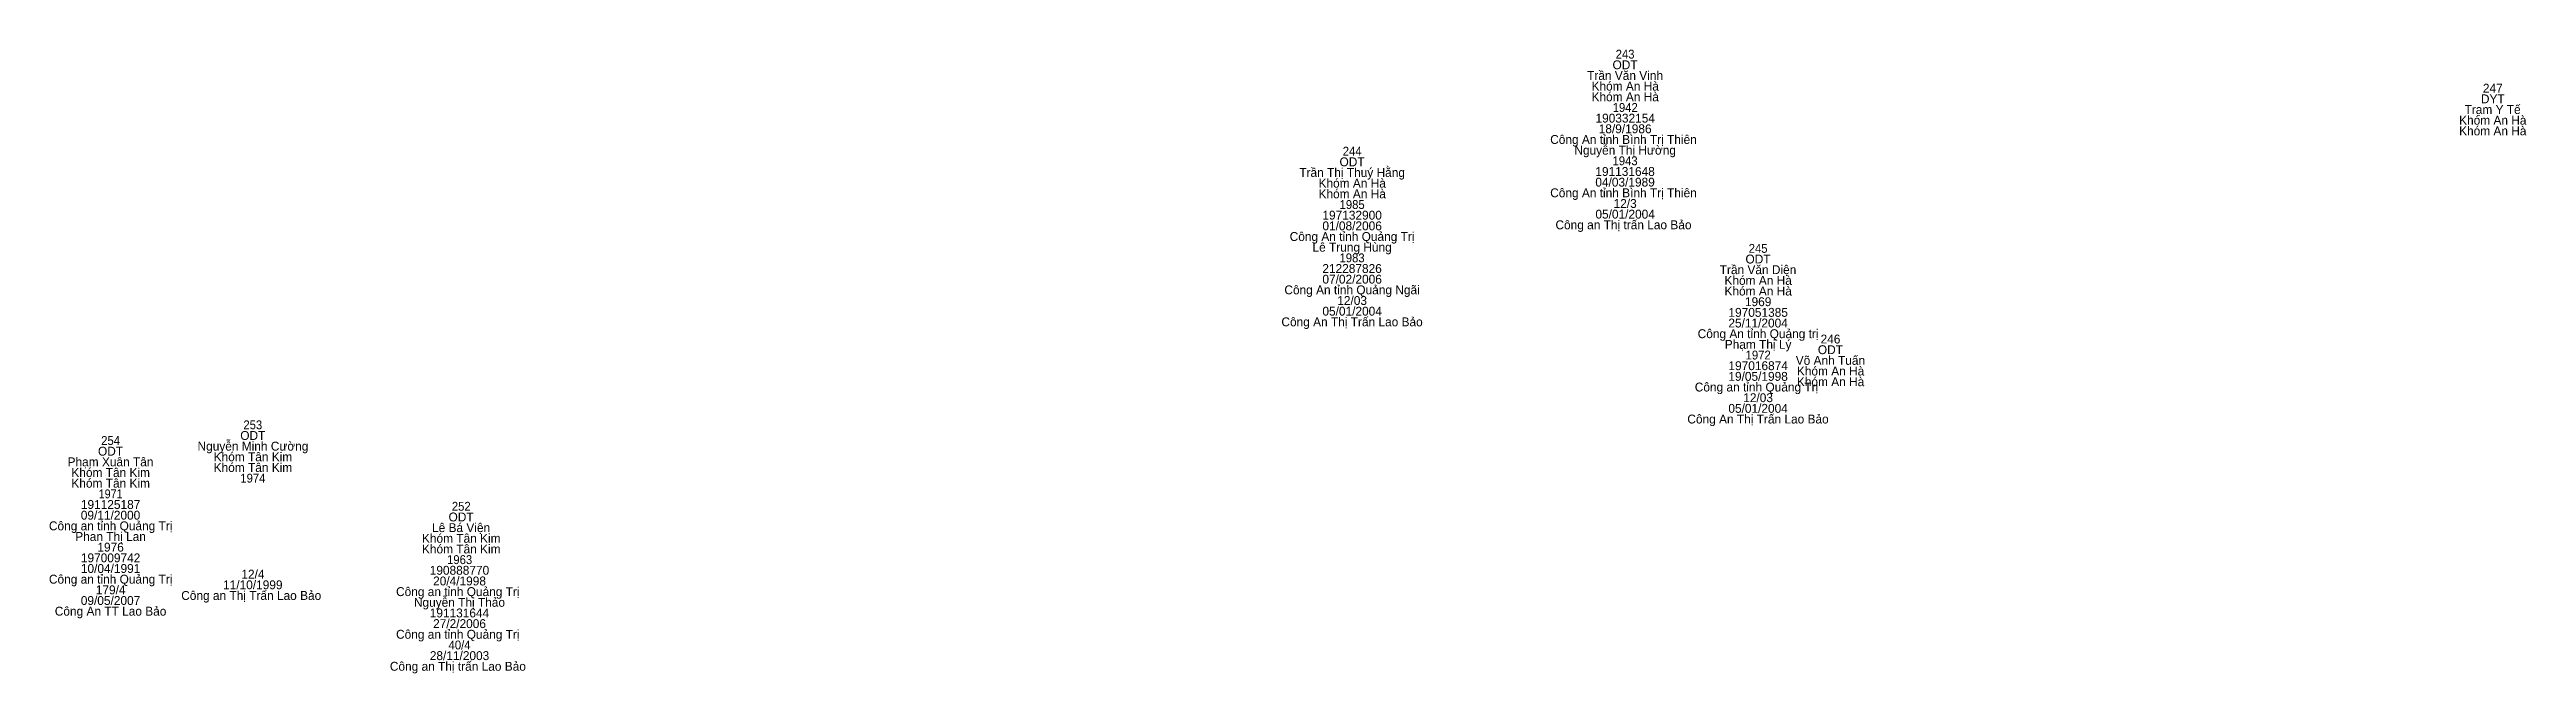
# Model space of a CAD drawing. Header units: metres. Extents: x 536461 to 537503, y 1836996 to 1837501.
# Drawn here: x 537001.6 to 537168.9, y 1837058.8 to 1837100.9 of the extents above; entities that cross this region are included whole.
import ezdxf
from ezdxf.enums import TextEntityAlignment as Align

# ---------------------------------------------------------------- set-up
doc = ezdxf.new("R2010")
doc.units = ezdxf.units.M
doc.header["$LTSCALE"] = 0.24
doc.layers.add('1', color=7, linetype='Continuous')

msp = doc.modelspace()

# ---------------------------------------------------------------- texts
at = {"layer": '1'}
for s, p in [('ODT', (537108.015, 1837099.6)), ('Trần Văn Vinh', (537108.015, 1837098.88)), ('Khóm An Hà', (537108.025, 1837098.16)), ('Khóm An Hà', (537108.025, 1837097.44)), ('247', (537166.625, 1837098.02)), ('190332154', (537108.025, 1837096)), ('Khóm An Hà', (537166.625, 1837095.86)), ('Trạm Y Tế', (537166.615, 1837096.58)), ('DYT', (537166.625, 1837097.3)), ('Công An tỉnh Bình Trị Thiên ', (537108.02, 1837094.56)), ('18/9/1986', (537108.02, 1837095.28)), ('Khóm An Hà', (537166.625, 1837095.14)), ('Trần Thị Thuý Hằng', (537089.58, 1837092.33)), ('ODT', (537089.575, 1837093.05)), ('Nguyễn Thị Hường', (537108.02, 1837093.84)), ('Khóm An Hà', (537089.585, 1837091.61)), ('Khóm An Hà', (537089.585, 1837090.89)), ('Công An tỉnh Bình Trị Thiên ', (537108.02, 1837090.96)), ('04/03/1989', (537108.015, 1837091.68)), ('191131648', (537108.015, 1837092.4)), ('197132900', (537089.58, 1837089.45)), ('05/01/2004', (537108.02, 1837089.52)), ('12/3', (537108.02, 1837090.24)), ('Công An tỉnh Quảng Trị', (537089.575, 1837088.01)), ('01/08/2006', (537089.58, 1837088.73)), ('Công an Thị trấn Lao Bảo ', (537108.02, 1837088.8)), ('Lê Trung Hùng', (537089.58, 1837087.29)), ('212287826', (537089.575, 1837085.85)), ('Trần Văn Diện', (537116.995, 1837085.77)), ('ODT', (537116.995, 1837086.49)), ('Công An tỉnh Quảng Ngãi', (537089.575, 1837084.41)), ('07/02/2006', (537089.58, 1837085.13)), ('Khóm An Hà', (537117.005, 1837085.05)), ('Khóm An Hà', (537117.005, 1837084.33)), ('05/01/2004', (537089.58, 1837082.97)), ('12/03', (537089.58, 1837083.69)), ('197051385', (537117.005, 1837082.89)), ('1969', (537117.005, 1837083.61)), ('Công An Thị Trấn Lao Bảo', (537089.575, 1837082.25)), ('Công An tỉnh Quảng trị', (537117, 1837081.45)), ('Phạm Thị Lý', (537117, 1837080.73)), ('25/11/2004', (537117, 1837082.17)), ('246', (537121.89, 1837081.09)), ('197016874', (537117.005, 1837079.29)), ('Võ Anh Tuấn', (537121.885, 1837079.65)), ('ODT', (537121.885, 1837080.37)), ('Công an tỉnh Quảng Trị ', (537117.005, 1837077.85)), ('19/05/1998', (537117, 1837078.57)), ('Khóm An Hà', (537121.895, 1837078.93)), ('Khóm An Hà', (537121.895, 1837078.21)), ('Công An Thị Trấn Lao Bảo', (537116.995, 1837075.69)), ('05/01/2004', (537117, 1837076.41)), ('12/03', (537117, 1837077.13)), ('ODT', (537015.325, 1837074.58)), ('Phạm Xuân Tân', (537005.715, 1837072.8)), ('ODT', (537005.715, 1837073.52)), ('Nguyễn Minh Cường', (537015.335, 1837073.86)), ('Khóm Tân Kim', (537015.335, 1837073.14)), ('Khóm Tân Kim', (537015.335, 1837072.42)), ('Khóm Tân Kim', (537005.725, 1837072.08)), ('Khóm Tân Kim', (537005.725, 1837071.36)), ('09/11/2000', (537005.715, 1837069.2)), ('191125187', (537005.72, 1837069.92)), ('ODT', (537029.395, 1837069.08)), ('Công an tỉnh Quảng Trị', (537005.725, 1837068.48)), ('Phan Thị Lan', (537005.72, 1837067.76)), ('Khóm Tân Kim', (537029.405, 1837067.64)), ('Lê Bá Viện', (537029.395, 1837068.36)), ('197009742', (537005.72, 1837066.32)), ('1976', (537005.72, 1837067.04)), ('Khóm Tân Kim', (537029.405, 1837066.92)), ('Công an tỉnh Quảng Trị', (537005.725, 1837064.88)), ('10/04/1991', (537005.72, 1837065.6)), ('179/4', (537005.725, 1837064.16)), ('11/10/1999', (537015.325, 1837064.5)), ('12/4', (537015.335, 1837065.22)), ('Công an tỉnh Quảng Trị  ', (537029.395, 1837064.04)), ('190888770 ', (537029.395, 1837065.48)), ('20/4/1998 ', (537029.4, 1837064.76)), ('Công An TT Lao Bảo', (537005.72, 1837062.72)), ('09/05/2007', (537005.715, 1837063.44)), ('Công an Thị Trấn Lao Bảo ', (537015.33, 1837063.78)), ('Nguyễn Thị Thảo ', (537029.395, 1837063.32)), ('191131644 ', (537029.395, 1837062.6)), ('Công an tỉnh Quảng Trị  ', (537029.395, 1837061.16)), ('27/2/2006 ', (537029.4, 1837061.88)), ('Công an Thị trấn Lao Bảo  ', (537029.4, 1837059)), ('28/11/2003 ', (537029.4, 1837059.72))]:
    msp.add_text(s, height=0.6, dxfattribs=at).set_placement(p, align=Align.CENTER)
for s, width, p in [('243', 0.95, (537108.015, 1837100.32)), ('1942', 0.95, (537108.025, 1837096.72)), ('244', 0.95, (537089.58, 1837093.77)), ('1943', 0.95, (537108.015, 1837093.12)), ('1985', 0.95, (537089.58, 1837090.17)), ('1983', 0.95, (537089.575, 1837086.57)), ('245', 0.95, (537117, 1837087.21)), ('1972', 0.95, (537117.005, 1837080.01)), ('254', 0.95, (537005.72, 1837074.24)), ('253', 0.95, (537015.325, 1837075.3)), ('1974', 0.95, (537015.33, 1837071.7)), ('1971', 0.9, (537005.72, 1837070.64)), ('252', 0.95, (537029.405, 1837069.8)), ('1963 ', 0.95, (537029.4, 1837066.2)), ('40/4 ', 0.95, (537029.395, 1837060.44))]:
    msp.add_text(s, height=0.6, dxfattribs=dict(at, width=width)).set_placement(p, align=Align.CENTER)

doc.saveas('drawing.dxf')
